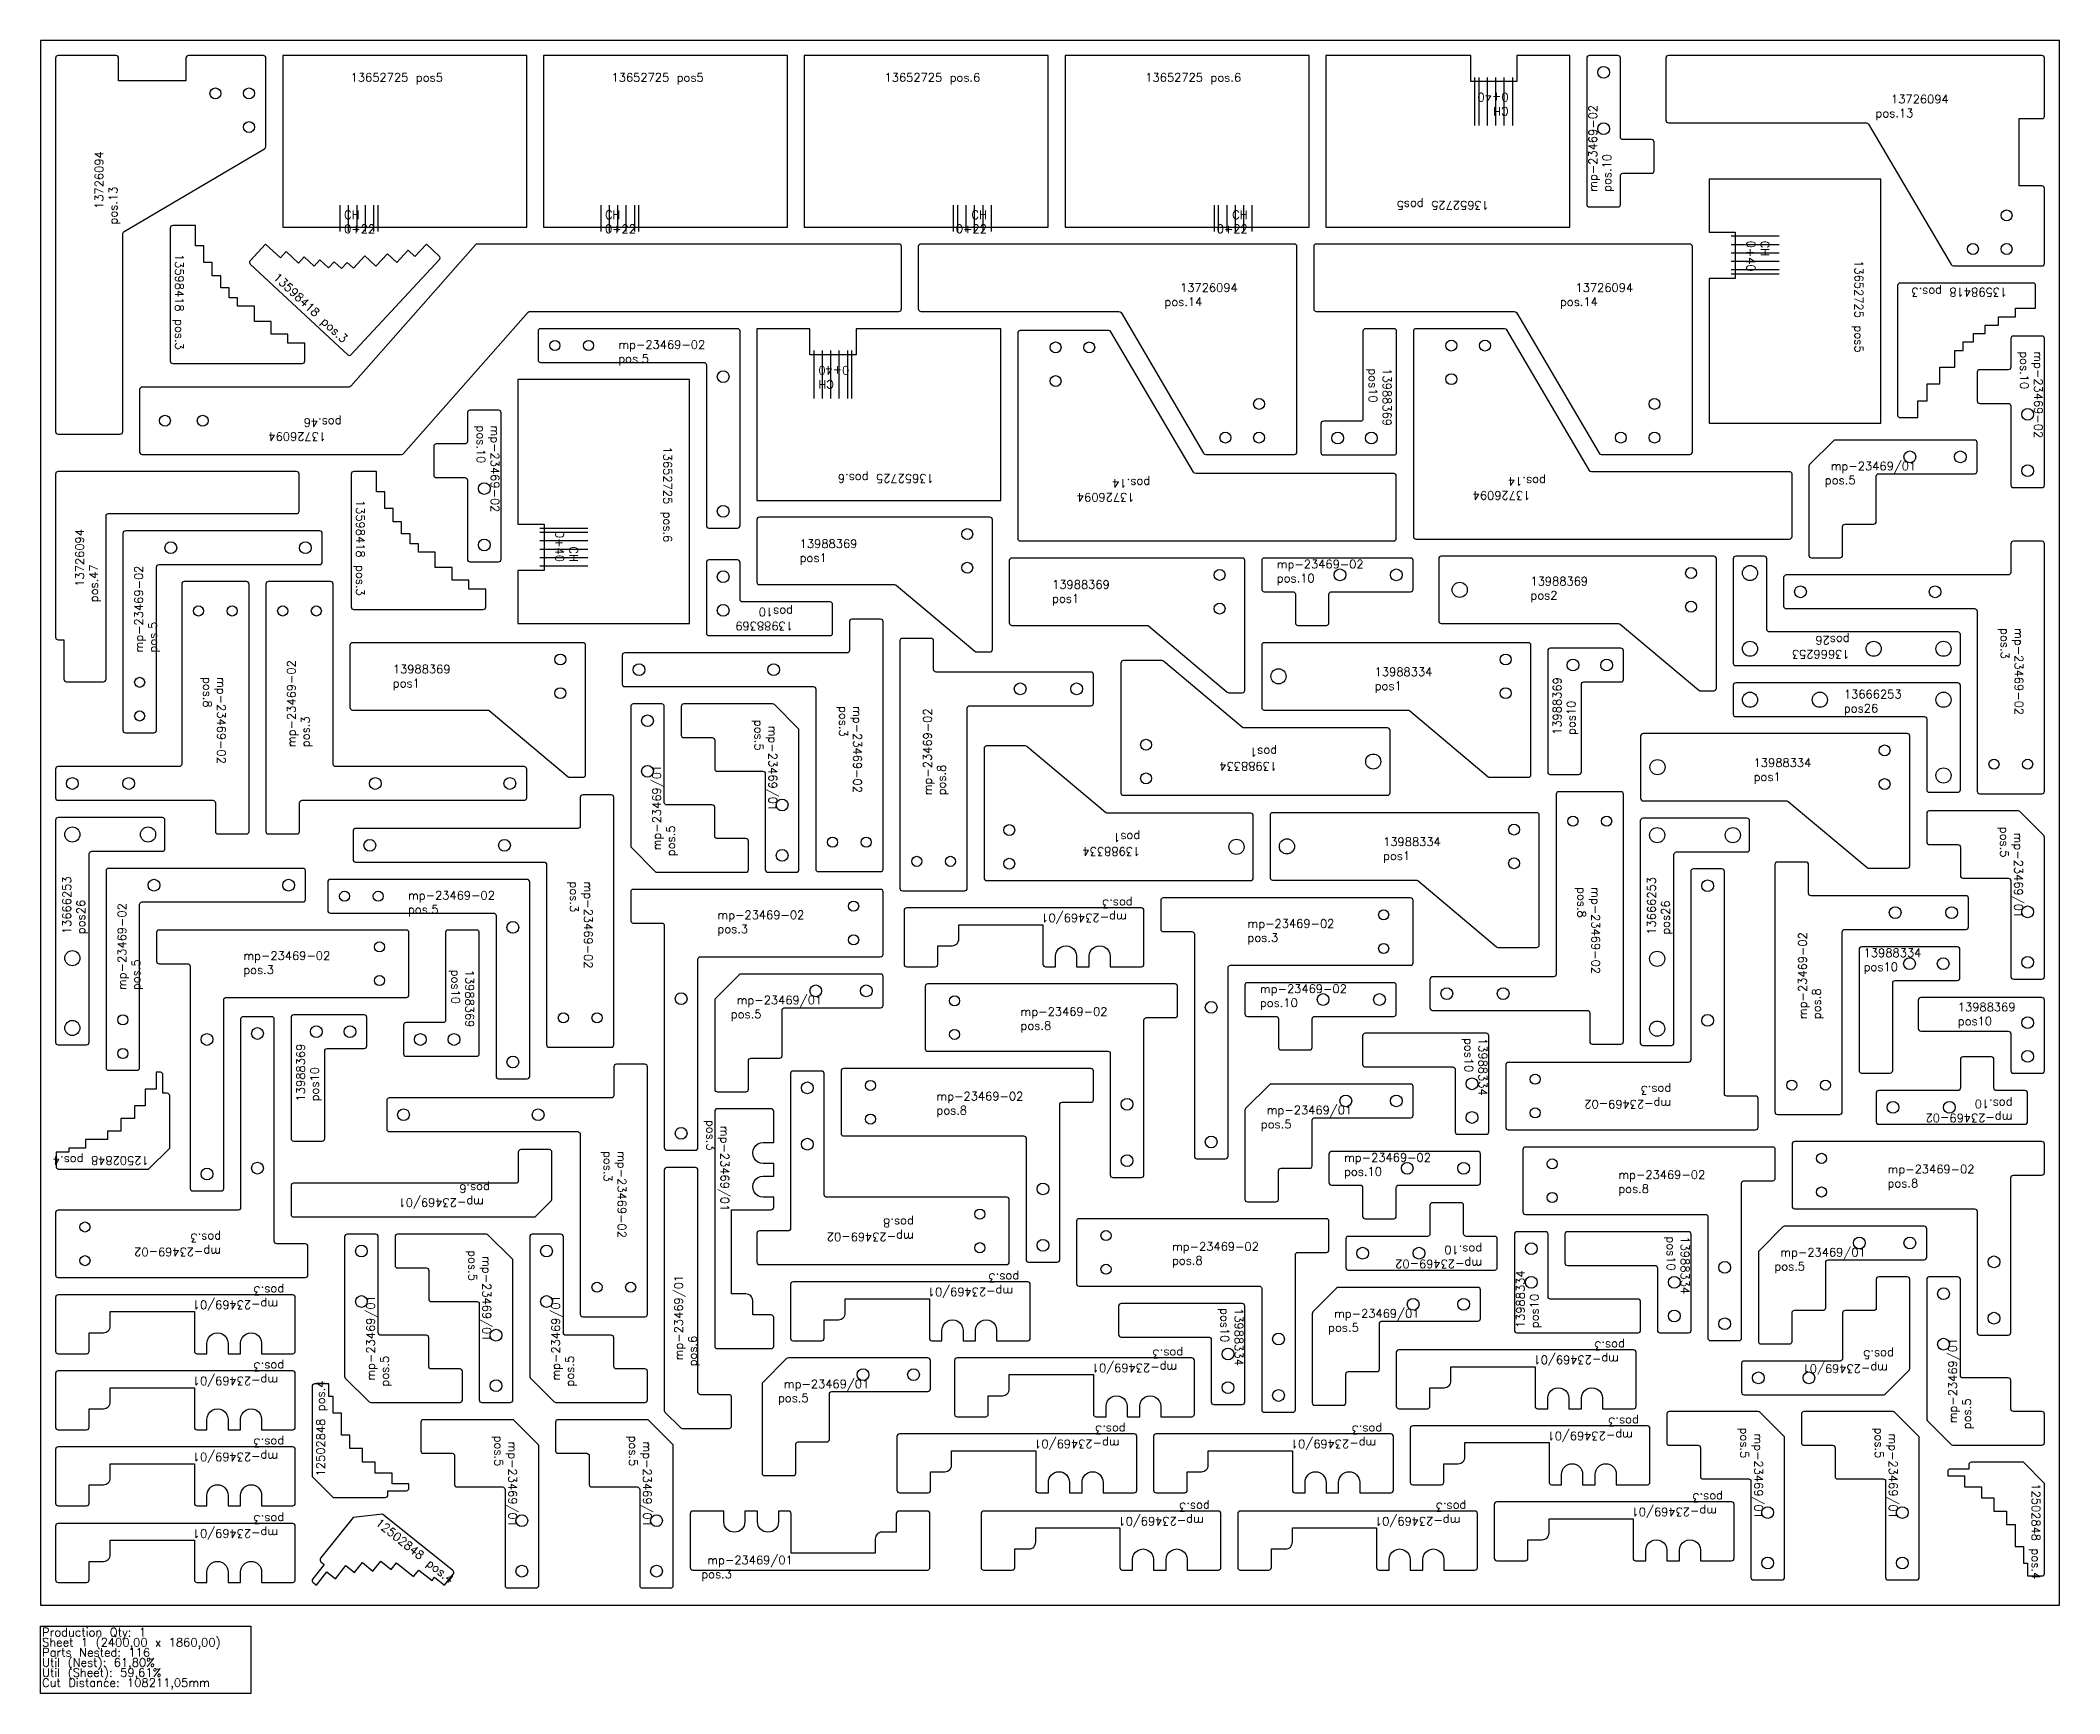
# Model space of a CAD drawing. Header units: millimetres. Extents: x 0 to 2400, y -105 to 1860.
import ezdxf

# ---------------------------------------------------------------- set-up
doc = ezdxf.new("R2010")
doc.units = ezdxf.units.MM
for name, color, linetype in [('12502848', 7, 'Continuous'), ('13598418', 7, 'Continuous'), ('13666253v0', 7, 'Continuous'), ('13726094v0', 7, 'Continuous'), ('13988334v0', 7, 'Continuous'), ('13988369v0', 7, 'Continuous'), ('Chanfro', 7, 'Continuous'), ('MP-23469-01', 7, 'Continuous'), ('MP-23469-02', 7, 'Continuous'), ('sheet', 24, 'Continuous'), ('Stats', 7, 'Continuous'), ('Texto', 7, 'Continuous')]:
    doc.layers.add(name, color=color, linetype=linetype)
doc.styles.get("Standard").update_dxf_attribs({"font": 'txt.shx'})

msp = doc.modelspace()

# ---------------------------------------------------------------- texts
at = {"layer": 'Chanfro', "color": 7, "char_height": 10, "width": 32.324}
for s, insert, attachment_point, rotation in [('{\\W1.79937; }CH \\P{\\W0.271251; }0+40', (1745, 1770.8), 1, 180), ('{\\W1.79937; }CH \\P{\\W0.271251; }0+40', (2054.7, 1622), 1, 270), ('CH 0+40', (924.6, 1446.1), 3, 180), ('CH 0+40', (638.8, 1240.1), 3, 270)]:
    msp.add_mtext(s, dxfattribs=dict(at, insert=insert, attachment_point=attachment_point, rotation=rotation))
for s, insert, attachment_point in [('{\\W1.79937; }CH \\P{\\W0.280038; }0+22', (361, 1657.7), 1), ('{\\W1.79937; }CH \\P{\\W0.280038; }0+22', (671, 1657.7), 1), ('CH 0+22', (1125, 1657.7), 3), ('CH 0+22', (1435, 1657.7), 3)]:
    msp.add_mtext(s, dxfattribs=dict(at, insert=insert, attachment_point=attachment_point))
at = {"layer": 'Stats', "color": 60}
for s, p in [('Sheet 1 (2400,00 x 1860,00)', (2, -49)), ('Production Qty: 1', (2, -37)), ('Parts Nested: 116', (2, -61)), ('Util (Nest): 61,80%', (2, -73)), ('Cut Distance: 108211,05mm', (2, -97)), ('Util (Sheet): 59,61%', (2, -85))]:
    msp.add_text(s, height=10, dxfattribs=at).set_placement(p)
at = {"layer": 'Texto', "color": 7, "char_height": 10}
for s, insert, width, attachment_point in [('13652725 pos5', (368.8, 1821), 122.875, 1), ('13652725 pos5', (678.8, 1821), 122.875, 1), ('13652725 pos.6', (1117.2, 1821), 122.875, 3), ('13652725 pos.6', (1427.2, 1821), 122.875, 3), ('{\\W2.066129; }13726094 pos.13', (2181.2, 1795.2), 121.864, 1), ('{\\W2.071401; }13726094 pos.14', (1336.1, 1571.1), 121.864, 1), ('{\\W2.071401; }13726094 pos.14', (1806.1, 1571.1), 121.864, 1), ('mp-23469-02 pos.5', (686.9, 1503.4), 127.304, 1), ('{\\W0.778794; }mp-23469/01 pos.5', (2121, 1359.1), 124.947, 1), ('13988369\\Ppos1', (902.5, 1266.8), 48.81, 1), ('mp-23469-02 pos.10', (1469.5, 1242.5), 131.894, 1), ('13988369\\Ppos1', (1202.5, 1218.3), 48.81, 1), ('13988369\\Ppos2', (1771, 1222.2), 48.81, 1), ('13988369\\Ppos1', (418.9, 1117.7), 48.81, 1), ('13988334\\Ppos1', (1585.9, 1114.5), 48.81, 1), ('13666253\\Ppos26', (2143.6, 1087.9), 2.567, 1), ('13988334\\Ppos1', (2036.3, 1006.5), 48.81, 1), ('13988334\\Ppos1', (1595.9, 912.5), 48.81, 1), ('mp-23469-02 pos.5', (436.9, 848.8), 127.304, 1), ('mp-23469-02 pos.3', (804.7, 825.6), 127.304, 1), ('mp-23469-02 pos.3', (1434.7, 815.3), 127.304, 1), ('mp-23469-02 pos.3', (241.2, 777.1), 127.304, 1), ('13988334\\Ppos10', (2167.1, 780.5), 48.81, 1), ('{\\W0.778794; }mp-23469/01 pos.5', (820.6, 724.4), 124.947, 1), ('mp-23469-02 pos.10', (1449.5, 737.8), 131.894, 1), ('mp-23469-02 pos.8', (1165, 710.7), 127.304, 1), ('13988369\\Ppos10', (2279, 716.1), 48.81, 1), ('mp-23469-02 pos.8', (1065, 610.1), 127.304, 1), ('{\\W0.778794; }mp-23469/01 pos.5', (1450.6, 593.6), 124.947, 1), ('mp-23469-02 pos.10', (1549.5, 537.2), 131.894, 1), ('mp-23469-02 pos.8', (1875.5, 516.8), 127.304, 1), ('mp-23469-02 pos.8', (2195.5, 523.4), 127.304, 1), ('mp-23469-02 pos.8', (1345, 431.5), 127.304, 1), ('{\\W0.778794; }mp-23469/01 pos.5', (2061, 424.6), 124.947, 1), ('{\\W0.778794; }mp-23469/01 pos.5', (1530.6, 351.9), 124.947, 1), ('{\\W0.778794; }mp-23469/01 pos.5', (876.7, 268.1), 124.947, 1), ('{\\W0.78846; }mp-23469/01 pos.3', (785.6, 58.8), 124.947, 1)]:
    msp.add_mtext(s, dxfattribs=dict(at, insert=insert, width=width, attachment_point=attachment_point))
for s, insert, width, attachment_point, rotation in [('mp-23469-02 pos.10', (1840.2, 1680), 131.894, 1, 90), ('{\\W2.066129; }13726094 pos.13', (64.8, 1641.2), 121.864, 1, 90), ('13652725 pos5', (1721.7, 1659), 122.875, 1, 180), ('13598418 pos.3', (170.3, 1606.2), 119.914, 1, 270), ('13652725 pos5', (2166.4, 1598.7), 122.875, 1, 270), ('13598418 pos.3', (282.9, 1584.6), 119.914, 1, 317.1211), ('13598418 pos.3', (2337.7, 1555.7), 119.914, 1, 180), ('mp-23469-02 pos.10', (2379.8, 1490.5), 131.894, 1, 270), ('13988369\\Ppos10', (1605.7, 1470.2), 48.81, 1, 270), ('{\\W2.067008; }13726094 pos.46', (358, 1384), 121.864, 1, 180), ('mp-23469-02 pos.10', (545.4, 1402.3), 131.894, 1, 270), ('13652725 pos.6', (750.5, 1263.4), 122.875, 3, 270), ('13652725 pos.6', (947.9, 1334.3), 122.875, 3, 180), ('{\\W2.071401; }13726094 pos.14', (1789.4, 1314.1), 121.864, 1, 180), ('{\\W2.071401; }13726094 pos.14', (1319, 1311.9), 121.864, 1, 180), ('13598418 pos.3', (385.4, 1313.8), 119.914, 1, 270), ('{\\W2.066129; }13726094 pos.47', (41.7, 1192.2), 121.864, 1, 90), ('mp-23469-02 pos.5', (111.9, 1132.4), 127.304, 1, 90), ('13988369\\Ppos10', (894.5, 1158.8), 48.81, 1, 180), ('13666253\\Ppos26', (2150.4, 1125.3), 2.567, 1, 180), ('mp-23469-02 pos.3', (2356.7, 1161.4), 127.304, 1, 270), ('mp-23469-02 pos.3', (293.3, 1020), 127.304, 1, 90), ('mp-23469-02 pos.8', (220.2, 1103.3), 127.304, 1, 270), ('13988369\\Ppos10', (1797.8, 1034.5), 48.81, 1, 90), ('mp-23469-02 pos.3', (976.2, 1068.8), 127.304, 1, 270), ('mp-23469-02 pos.8', (1049.4, 962.7), 127.304, 1, 90), ('{\\W0.778794; }mp-23469/01 pos.5', (875.6, 1052.4), 124.947, 1, 270), ('13988334\\Ppos1', (1469.9, 992.3), 48.81, 1, 180), ('{\\W0.778794; }mp-23469/01 pos.5', (727.5, 890.3), 124.947, 1, 90), ('13988334\\Ppos1', (1307.2, 890.9), 48.81, 1, 180), ('{\\W0.778794; }mp-23469/01 pos.5', (2356.1, 925.3), 124.947, 1, 270), ('13666253\\Ppos26', (26.4, 797.7), 2.567, 1, 90), ('13666253\\Ppos26', (1909.9, 797), 2.567, 1, 90), ('mp-23469-02 pos.3', (656.2, 860.2), 127.304, 1, 270), ('{\\W0.78846; }mp-23469/01 pos.3', (1298.3, 812), 124.947, 1, 180), ('mp-23469-02 pos.8', (1853.7, 853.6), 127.304, 1, 270), ('mp-23469-02 pos.5', (91.9, 731.2), 127.304, 1, 90), ('mp-23469-02 pos.8', (2089.4, 696.7), 127.304, 1, 90), ('13988369\\Ppos10', (515.3, 755.4), 48.81, 1, 270), ('13988334\\Ppos10', (1719.5, 674.3), 48.81, 1, 270), ('13988369\\Ppos10', (304.3, 598.9), 48.81, 1, 90), ('mp-23469-02 pos.3', (1938.4, 590.5), 127.304, 1, 180), ('mp-23469-02 pos.10', (2344, 574.1), 131.894, 1, 180), ('{\\W0.78846; }mp-23469/01 pos.3', (818.5, 576.9), 124.947, 1, 270), ('12502848 pos.4', (128.7, 523.6), 110, 1, 180), ('mp-23469-02 pos.3', (696.2, 539.9), 127.304, 1, 270), ('{\\W0.789339; }mp-23469/01 pos.6', (534.3, 473.6), 124.947, 1, 180), ('mp-23469-02 pos.8', (1038.1, 432.8), 127.304, 1, 180), ('mp-23469-02 pos.3', (214.8, 414.9), 127.304, 1, 180), ('13988334\\Ppos10', (1959.9, 438.4), 48.81, 1, 270), ('{\\W0.778794; }mp-23469/01 pos.5', (535.6, 422), 124.947, 1, 270), ('mp-23469-02 pos.10', (1713.6, 400.7), 131.894, 1, 180), ('{\\W0.789339; }mp-23469/01 pos.6', (753.5, 284), 124.947, 1, 90), ('{\\W0.78846; }mp-23469/01 pos.3', (1163.3, 367.5), 124.947, 1, 180), ('13988334\\Ppos10', (1754.1, 329.4), 48.81, 1, 90), ('{\\W0.78846; }mp-23469/01 pos.3', (289.7, 352.1), 124.947, 1, 180), ('{\\W0.778794; }mp-23469/01 pos.5', (387.5, 260), 124.947, 1, 90), ('{\\W0.778794; }mp-23469/01 pos.5', (607.5, 260), 124.947, 1, 90), ('13988334\\Ppos10', (1429.5, 353.2), 48.81, 1, 270), ('{\\W0.78846; }mp-23469/01 pos.3', (1883.3, 286.7), 124.947, 1, 180), ('{\\W0.778794; }mp-23469/01 pos.5', (2267.9, 209.3), 124.947, 1, 90), ('{\\W0.78846; }mp-23469/01 pos.3', (289.7, 261.7), 124.947, 1, 180), ('{\\W0.78846; }mp-23469/01 pos.3', (1358.3, 277.1), 124.947, 1, 180), ('{\\W0.778794; }mp-23469/01 pos.5', (2203, 276.2), 124.947, 1, 180), ('12502848 pos.4', (328.1, 153.2), 110, 1, 90), ('{\\W0.78846; }mp-23469/01 pos.3', (1289.9, 186.8), 124.947, 1, 180), ('{\\W0.78846; }mp-23469/01 pos.3', (1594.9, 186.8), 124.947, 1, 180), ('{\\W0.78846; }mp-23469/01 pos.3', (1899.9, 196.3), 124.947, 1, 180), ('{\\W0.78846; }mp-23469/01 pos.3', (289.7, 171.3), 124.947, 1, 180), ('{\\W0.778794; }mp-23469/01 pos.5', (566.4, 201.6), 124.947, 1, 270), ('{\\W0.778794; }mp-23469/01 pos.5', (726.4, 201.6), 124.947, 1, 270), ('{\\W0.778794; }mp-23469/01 pos.5', (2047.2, 211.2), 124.947, 1, 270), ('{\\W0.778794; }mp-23469/01 pos.5', (2207.2, 211.2), 124.947, 1, 270), ('{\\W0.78846; }mp-23469/01 pos.3', (1389.9, 94.9), 124.947, 1, 180), ('{\\W0.78846; }mp-23469/01 pos.3', (1694.9, 94.9), 124.947, 1, 180), ('{\\W0.78846; }mp-23469/01 pos.3', (1999.9, 106), 124.947, 1, 180), ('12502848 pos.4', (2376.9, 144.9), 110, 1, 270), ('{\\W0.78846; }mp-23469/01 pos.3', (289.7, 80.2), 124.947, 1, 180), ('12502848 pos.4', (403.7, 104.2), 110, 1, 321.3989)]:
    msp.add_mtext(s, dxfattribs=dict(at, insert=insert, width=width, attachment_point=attachment_point, rotation=rotation))

# ---------------------------------------------------------------- linework, layer by layer
at = {"color": 7}
for points in [[(288, 1638), (578, 1638), (578, 1842), (288, 1842)], [(598, 1638), (888, 1638), (888, 1842), (598, 1842)], [(1198, 1638), (1198, 1842), (908, 1842), (908, 1638)], [(1508, 1638), (1508, 1842), (1218, 1842), (1218, 1638)], [(1528, 1638), (1818, 1638), (1818, 1842), (1755, 1842), (1755, 1811), (1700, 1811), (1700, 1842), (1528, 1842)], [(2187.5, 1405.1), (2187.5, 1695.1), (1983.5, 1695.1), (1983.5, 1632.1), (2014.5, 1632.1), (2014.5, 1577.1), (1983.5, 1577.1), (1983.5, 1405.1)], [(1141.6, 1313.3), (1141.6, 1517.3), (969.6, 1517.3), (969.6, 1486.3), (914.6, 1486.3), (914.6, 1517.3), (851.6, 1517.3), (851.6, 1313.3)], [(771.6, 1457), (567.6, 1457), (567.6, 1285), (598.6, 1285), (598.6, 1230), (567.6, 1230), (567.6, 1167), (771.6, 1167)]]:
    msp.add_lwpolyline(points, close=True, dxfattribs=at)
for centre in [(1582, 1387.3), (811.6, 1182.5), (1821.6, 1117.5), (2362, 692.4), (328, 681.8), (491.6, 672.5)]:
    msp.add_circle(centre, 7, dxfattribs=at)
at = {"layer": '12502848', "color": 7}
for points in [[(145.7, 608.5), (145.7, 630.5, 0.414214), (142.7, 633.5), (137.7, 633.5), (137.7, 613.5), (124.7, 613.5), (124.7, 593.5), (111.7, 593.5), (111.7, 578.5), (95.7, 578.5), (95.7, 563.5), (79.7, 563.5), (79.7, 553.5), (53.7, 553.5), (53.7, 543.5), (33.7, 543.5), (33.7, 538.5), (18.7, 538.5), (18.7, 521.5, 0.414214), (21.7, 518.5), (128.7, 518.5), (153.7, 543.5), (153.7, 605.5, 0.414214), (150.7, 608.5)], [(413, 136.2), (435, 136.2, 0.414214), (438, 139.2), (438, 144.2), (418, 144.2), (418, 157.2), (398, 157.2), (398, 170.2), (383, 170.2), (383, 186.2), (368, 186.2), (368, 202.2), (358, 202.2), (358, 228.2), (348, 228.2), (348, 248.2), (343, 248.2), (343, 263.2), (326, 263.2, 0.414214), (323, 260.2), (323, 153.2), (348, 128.2), (410, 128.2, 0.414214), (413, 131.2)], [(2292, 161.9), (2270, 161.9, 0.414214), (2267, 158.9), (2267, 153.9), (2287, 153.9), (2287, 140.9), (2307, 140.9), (2307, 127.9), (2322, 127.9), (2322, 111.9), (2337, 111.9), (2337, 95.9), (2347, 95.9), (2347, 69.9), (2357, 69.9), (2357, 49.9), (2362, 49.9), (2362, 34.9), (2379, 34.9, 0.414214), (2382, 37.9), (2382, 144.9), (2357, 169.9), (2295, 169.9, 0.414214), (2292, 166.9)], [(337.4, 48.5), (323.7, 31.3, 0.414214), (324.1, 27.1), (328, 23.9), (340.5, 39.6), (350.7, 31.5), (363.2, 47.1), (373.3, 39), (382.7, 50.7), (395.2, 40.7), (404.5, 52.4), (417, 42.5), (423.3, 50.3), (443.6, 34.1), (449.8, 41.9), (465.5, 29.4), (468.6, 33.3), (480.3, 23.9), (490.9, 37.2, 0.414214), (490.4, 41.4), (406.8, 108.2), (371.7, 104.3), (333, 55.8, 0.414214), (333.5, 51.6)]]:
    msp.add_lwpolyline(points, format="xyb", close=True, dxfattribs=at)
at = {"layer": '13598418', "color": 7}
for points in [[(157.3, 1640, 0.414214), (154.3, 1637), (154.3, 1479, 0.414214), (157.3, 1476), (311.3, 1476, 0.414214), (314.3, 1479), (314.3, 1500), (294.3, 1500), (294.3, 1511), (274.3, 1511), (274.3, 1526), (254.3, 1526), (254.3, 1544), (234.3, 1544), (234.3, 1554), (224.3, 1554), (224.3, 1566), (214.3, 1566), (214.3, 1580), (204.3, 1580), (204.3, 1596), (194.3, 1596), (194.3, 1616), (184.3, 1616), (184.3, 1640)], [(249.3, 1598.1, 0.414214), (249.5, 1593.9), (365.3, 1486.4, 0.414214), (369.5, 1486.5), (474.3, 1599.4, 0.414214), (474.1, 1603.6), (458.8, 1617.9), (445.1, 1603.3), (437.1, 1610.8), (423.5, 1596.1), (412.5, 1606.3), (398.9, 1591.7), (385.7, 1603.9), (372.1, 1589.2), (364.7, 1596), (357.9, 1588.7), (349.1, 1596.9), (342.3, 1589.6), (332.1, 1599.1), (325.3, 1591.8), (313.6, 1602.6), (306.7, 1595.3), (292.1, 1608.9), (285.3, 1601.6), (267.7, 1617.9)], [(2371.5, 1568.6, 0.414214), (2368.5, 1571.6), (2210.5, 1571.6, 0.414214), (2207.5, 1568.6), (2207.5, 1414.6, 0.414214), (2210.5, 1411.6), (2231.5, 1411.6), (2231.5, 1431.6), (2242.5, 1431.6), (2242.5, 1451.6), (2257.5, 1451.6), (2257.5, 1471.6), (2275.5, 1471.6), (2275.5, 1491.6), (2285.5, 1491.6), (2285.5, 1501.6), (2297.5, 1501.6), (2297.5, 1511.6), (2311.5, 1511.6), (2311.5, 1521.6), (2327.5, 1521.6), (2327.5, 1531.6), (2347.5, 1531.6), (2347.5, 1541.6), (2371.5, 1541.6)], [(372.4, 1347.6, 0.414214), (369.4, 1344.6), (369.4, 1186.6, 0.414214), (372.4, 1183.6), (526.4, 1183.6, 0.414214), (529.4, 1186.6), (529.4, 1207.6), (509.4, 1207.6), (509.4, 1218.6), (489.4, 1218.6), (489.4, 1233.6), (469.4, 1233.6), (469.4, 1251.6), (449.4, 1251.6), (449.4, 1261.6), (439.4, 1261.6), (439.4, 1273.6), (429.4, 1273.6), (429.4, 1287.6), (419.4, 1287.6), (419.4, 1303.6), (409.4, 1303.6), (409.4, 1323.6), (399.4, 1323.6), (399.4, 1347.6)]]:
    msp.add_lwpolyline(points, format="xyb", close=True, dxfattribs=at)
at = {"layer": '13666253v0', "color": 7}
for points in [[(2055, 1156.9, -0.414214), (2052, 1159.9), (2052, 1243.9, 0.414214), (2049, 1246.9), (2015, 1246.9, 0.414214), (2012, 1243.9), (2012, 1119.9, 0.414214), (2015, 1116.9), (2279, 1116.9, 0.414214), (2282, 1119.9), (2282, 1153.9, 0.414214), (2279, 1156.9)], [(2239, 1056.3, -0.414214), (2242, 1053.3), (2242, 969.3, 0.414214), (2245, 966.3), (2279, 966.3, 0.414214), (2282, 969.3), (2282, 1093.3, 0.414214), (2279, 1096.3), (2015, 1096.3, 0.414214), (2012, 1093.3), (2012, 1059.3, 0.414214), (2015, 1056.3)], [(58, 893.2, -0.414214), (61, 896.2), (145, 896.2, 0.414214), (148, 899.2), (148, 933.2, 0.414214), (145, 936.2), (21, 936.2, 0.414214), (18, 933.2), (18, 669.2, 0.414214), (21, 666.2), (55, 666.2, 0.414214), (58, 669.2)], [(1941.6, 892.4, -0.414214), (1944.6, 895.4), (2028.6, 895.4, 0.414214), (2031.6, 898.4), (2031.6, 932.4, 0.414214), (2028.6, 935.4), (1904.6, 935.4, 0.414214), (1901.6, 932.4), (1901.6, 668.4, 0.414214), (1904.6, 665.4), (1938.6, 665.4, 0.414214), (1941.6, 668.4)]]:
    msp.add_lwpolyline(points, format="xyb", close=True, dxfattribs=at)
for centre in [(2032, 1226.9), (2032, 1136.9), (2179, 1136.9), (2262, 1136.9), (2032, 1076.3), (2115, 1076.3), (2262, 1076.3), (2262, 986.3), (38, 916.2), (128, 916.2), (1921.6, 915.4), (2011.6, 915.4), (38, 769.2), (1921.6, 768.4), (38, 686.2), (1921.6, 685.4)]:
    msp.add_circle(centre, 9, dxfattribs=at)
at = {"layer": '13726094v0', "color": 7}
for points in [[(98, 1630.3, -0.265773), (99.5, 1632.9), (266.5, 1731.1, 0.265773), (268, 1733.7), (268, 1839, 0.414214), (265, 1842), (176, 1842, 0.414214), (173, 1839), (173, 1812), (93, 1812), (93, 1839, 0.414214), (90, 1842), (21, 1842, 0.414214), (18, 1839), (18, 1395, 0.414214), (21, 1392), (95, 1392, 0.414214), (98, 1395)], [(2170.3, 1762, -0.265773), (2172.9, 1760.5), (2271.1, 1593.5, 0.265773), (2273.7, 1592), (2379, 1592, 0.414214), (2382, 1595), (2382, 1684, 0.414214), (2379, 1687), (2352, 1687), (2352, 1767), (2379, 1767, 0.414214), (2382, 1770), (2382, 1839, 0.414214), (2379, 1842), (1935, 1842, 0.414214), (1932, 1839), (1932, 1765, 0.414214), (1935, 1762)], [(118, 1370.9, 0.414214), (121, 1367.9), (429.4, 1367.9, 0.215186), (431.7, 1368.9), (579.9, 1536.9, -0.215186), (582.1, 1537.9), (1020.5, 1537.9, 0.414214), (1023.5, 1540.9), (1023.5, 1614.9, 0.414214), (1020.5, 1617.9), (519.4, 1617.9, 0.215186), (517.1, 1616.9), (368.9, 1448.9, -0.215186), (366.6, 1447.9), (121, 1447.9, 0.414214), (118, 1444.9)], [(1281.8, 1537.9, -0.265773), (1284.4, 1536.4), (1382.6, 1369.4, 0.265773), (1385.2, 1367.9), (1490.5, 1367.9, 0.414214), (1493.5, 1370.9), (1493.5, 1614.9, 0.414214), (1490.5, 1617.9), (1046.5, 1617.9, 0.414214), (1043.5, 1614.9), (1043.5, 1540.9, 0.414214), (1046.5, 1537.9)], [(1751.8, 1537.9, -0.265773), (1754.4, 1536.4), (1852.6, 1369.4, 0.265773), (1855.2, 1367.9), (1960.5, 1367.9, 0.414214), (1963.5, 1370.9), (1963.5, 1614.9, 0.414214), (1960.5, 1617.9), (1516.5, 1617.9, 0.414214), (1513.5, 1614.9), (1513.5, 1540.9, 0.414214), (1516.5, 1537.9)], [(1373.3, 1345.1, -0.265773), (1370.7, 1346.6), (1272.4, 1513.6, 0.265773), (1269.9, 1515.1), (1164.6, 1515.1, 0.414214), (1161.6, 1512.1), (1161.6, 1268.1, 0.414214), (1164.6, 1265.1), (1608.6, 1265.1, 0.414214), (1611.6, 1268.1), (1611.6, 1342.1, 0.414214), (1608.6, 1345.1)], [(1843.7, 1347.3, -0.265773), (1841.1, 1348.8), (1742.9, 1515.8, 0.265773), (1740.3, 1517.3), (1635, 1517.3, 0.414214), (1632, 1514.3), (1632, 1270.3, 0.414214), (1635, 1267.3), (2079, 1267.3, 0.414214), (2082, 1270.3), (2082, 1344.3, 0.414214), (2079, 1347.3)], [(81, 1297.6), (304.5, 1297.6, 0.414214), (307.5, 1300.6), (307.5, 1344.6, 0.414214), (304.5, 1347.6), (21, 1347.6, 0.414214), (18, 1344.6), (18, 1150.6, 0.414214), (21, 1147.6), (28, 1147.6), (28, 1100.6, 0.414214), (31, 1097.6), (75, 1097.6, 0.414214), (78, 1100.6), (78, 1294.6, -0.414214)]]:
    msp.add_lwpolyline(points, format="xyb", close=True, dxfattribs=at)
for centre in [(208, 1797), (248, 1797), (248, 1757), (2337, 1652), (2297, 1612), (2337, 1612), (1206.6, 1495.1), (1246.6, 1495.1), (1677, 1497.3), (1717, 1497.3), (1206.6, 1455.1), (1677, 1457.3), (1448.5, 1427.9), (1918.5, 1427.9), (148, 1407.9), (193, 1407.9), (1408.5, 1387.9), (1448.5, 1387.9), (1878.5, 1387.9), (1918.5, 1387.9)]:
    msp.add_circle(centre, 6.5, dxfattribs=at)
at = {"layer": '13988334v0', "color": 7}
for points in [[(1625.1, 1064.1, -0.176327), (1627.1, 1063.4), (1720.7, 984.8, 0.176327), (1722.7, 984.1), (1768.6, 984.1, 0.414214), (1771.6, 987.1), (1771.6, 1141.1, 0.414214), (1768.6, 1144.1), (1454.6, 1144.1, 0.414214), (1451.6, 1141.1), (1451.6, 1067.1, 0.414214), (1454.6, 1064.1)], [(1430.7, 1042.8, -0.176327), (1428.7, 1043.5), (1335.1, 1122.1, 0.176327), (1333.1, 1122.8), (1287.2, 1122.8, 0.414214), (1284.2, 1119.8), (1284.2, 965.8, 0.414214), (1287.2, 962.8), (1601.2, 962.8, 0.414214), (1604.2, 965.8), (1604.2, 1039.8, 0.414214), (1601.2, 1042.8)], [(2075.6, 956.1, -0.176327), (2077.5, 955.4), (2171.2, 876.8, 0.176327), (2173.1, 876.1), (2219, 876.1, 0.414214), (2222, 879.1), (2222, 1033.1, 0.414214), (2219, 1036.1), (1905, 1036.1, 0.414214), (1902, 1033.1), (1902, 959.1, 0.414214), (1905, 956.1)], [(1268, 941.4, -0.176327), (1266.1, 942.1), (1172.4, 1020.7, 0.176327), (1170.5, 1021.4), (1124.6, 1021.4, 0.414214), (1121.6, 1018.4), (1121.6, 864.4, 0.414214), (1124.6, 861.4), (1438.6, 861.4, 0.414214), (1441.6, 864.4), (1441.6, 938.4, 0.414214), (1438.6, 941.4)], [(1635.1, 862, -0.176327), (1637.1, 861.3), (1730.7, 782.7, 0.176327), (1732.7, 782), (1778.6, 782, 0.414214), (1781.6, 785), (1781.6, 939, 0.414214), (1778.6, 942), (1464.6, 942, 0.414214), (1461.6, 939), (1461.6, 865, 0.414214), (1464.6, 862)], [(2161.6, 779.6), (2161.6, 635.6, 0.414214), (2164.6, 632.6), (2198.6, 632.6, 0.414214), (2201.6, 635.6), (2201.6, 739.6, -0.414214), (2204.6, 742.6), (2278.6, 742.6, 0.414214), (2281.6, 745.6), (2281.6, 779.6, 0.414214), (2278.6, 782.6), (2164.6, 782.6, 0.414214)], [(1718.6, 679.8), (1574.6, 679.8, 0.414214), (1571.6, 676.8), (1571.6, 642.8, 0.414214), (1574.6, 639.8), (1678.6, 639.8, -0.414214), (1681.6, 636.8), (1681.6, 562.8, 0.414214), (1684.6, 559.8), (1718.6, 559.8, 0.414214), (1721.6, 562.8), (1721.6, 676.8, 0.414214)], [(1755, 323.9), (1899, 323.9, 0.414214), (1902, 326.9), (1902, 360.9, 0.414214), (1899, 363.9), (1795, 363.9, -0.414214), (1792, 366.9), (1792, 440.9, 0.414214), (1789, 443.9), (1755, 443.9, 0.414214), (1752, 440.9), (1752, 326.9, 0.414214)], [(1959, 443.9), (1815, 443.9, 0.414214), (1812, 440.9), (1812, 406.9, 0.414214), (1815, 403.9), (1919, 403.9, -0.414214), (1922, 400.9), (1922, 326.9, 0.414214), (1925, 323.9), (1959, 323.9, 0.414214), (1962, 326.9), (1962, 440.9, 0.414214)], [(1428.6, 358.7), (1284.6, 358.7, 0.414214), (1281.6, 355.7), (1281.6, 321.7, 0.414214), (1284.6, 318.7), (1388.6, 318.7, -0.414214), (1391.6, 315.7), (1391.6, 241.7, 0.414214), (1394.6, 238.7), (1428.6, 238.7, 0.414214), (1431.6, 241.7), (1431.6, 355.7, 0.414214)]]:
    msp.add_lwpolyline(points, format="xyb", close=True, dxfattribs=at)
for centre, radius in [((1741.6, 1124.1), 6.5), ((1471.6, 1104.1), 9), ((1741.6, 1084.1), 6.5), ((1314.2, 1022.8), 6.5), ((1584.2, 1002.8), 9), ((2192, 1016.1), 6.5), ((1314.2, 982.8), 6.5), ((1922, 996.1), 9), ((2192, 976.1), 6.5), ((1151.6, 921.4), 6.5), ((1751.6, 922), 6.5), ((1421.6, 901.4), 9), ((1481.6, 902), 9), ((1751.6, 882), 6.5), ((1151.6, 881.4), 6.5), ((2221.6, 762.6), 7), ((2261.6, 762.6), 7), ((1701.6, 619.8), 7), ((1701.6, 579.8), 7), ((1772, 423.9), 7), ((1772, 383.9), 7), ((1942, 383.9), 7), ((1942, 343.9), 7), ((1411.6, 298.7), 7), ((1411.6, 258.7), 7)]:
    msp.add_circle(centre, radius, dxfattribs=at)
at = {"layer": '13988369v0', "color": 7}
for points in [[(1572, 1514.3), (1572, 1410.3, -0.414214), (1569, 1407.3), (1525, 1407.3, 0.414214), (1522, 1404.3), (1522, 1370.3, 0.414214), (1525, 1367.3), (1609, 1367.3, 0.414214), (1612, 1370.3), (1612, 1514.3, 0.414214), (1609, 1517.3), (1575, 1517.3, 0.414214)], [(1131.6, 1290.2, 0.414214), (1128.6, 1293.2), (854.6, 1293.2, 0.414214), (851.6, 1290.2), (851.6, 1216.2, 0.414214), (854.6, 1213.2), (1015.1, 1213.2, -0.176327), (1017.1, 1212.5), (1110.7, 1133.9, 0.176327), (1112.7, 1133.2), (1128.6, 1133.2, 0.414214), (1131.6, 1136.2)], [(938.6, 1192.5), (834.6, 1192.5, -0.414214), (831.6, 1195.5), (831.6, 1239.5, 0.414214), (828.6, 1242.5), (794.6, 1242.5, 0.414214), (791.6, 1239.5), (791.6, 1155.5, 0.414214), (794.6, 1152.5), (938.6, 1152.5, 0.414214), (941.6, 1155.5), (941.6, 1189.5, 0.414214)], [(1431.6, 1241.7, 0.414214), (1428.6, 1244.7), (1154.6, 1244.7, 0.414214), (1151.6, 1241.7), (1151.6, 1167.7, 0.414214), (1154.6, 1164.7), (1315.1, 1164.7, -0.176327), (1317.1, 1164), (1410.7, 1085.4, 0.176327), (1412.7, 1084.7), (1428.6, 1084.7, 0.414214), (1431.6, 1087.7)], [(1875.6, 1166.9, -0.176327), (1877.5, 1166.2), (1971.2, 1087.6, 0.176327), (1973.1, 1086.9), (1989, 1086.9, 0.414214), (1992, 1089.9), (1992, 1243.9, 0.414214), (1989, 1246.9), (1665, 1246.9, 0.414214), (1662, 1243.9), (1662, 1169.9, 0.414214), (1665, 1166.9)], [(648, 1141.1, 0.414214), (645, 1144.1), (371, 1144.1, 0.414214), (368, 1141.1), (368, 1067.1, 0.414214), (371, 1064.1), (531.6, 1064.1, -0.176327), (533.5, 1063.4), (627.2, 984.8, 0.176327), (629.1, 984.1), (645, 984.1, 0.414214), (648, 987.1)], [(1831.6, 990.5), (1831.6, 1094.5, -0.414214), (1834.6, 1097.5), (1878.6, 1097.5, 0.414214), (1881.6, 1100.5), (1881.6, 1134.5, 0.414214), (1878.6, 1137.5), (1794.6, 1137.5, 0.414214), (1791.6, 1134.5), (1791.6, 990.5, 0.414214), (1794.6, 987.5), (1828.6, 987.5, 0.414214)], [(481.6, 799.5), (481.6, 695.5, -0.414214), (478.6, 692.5), (434.6, 692.5, 0.414214), (431.6, 689.5), (431.6, 655.5, 0.414214), (434.6, 652.5), (518.6, 652.5, 0.414214), (521.6, 655.5), (521.6, 799.5, 0.414214), (518.6, 802.5), (484.6, 802.5, 0.414214)], [(2235, 682.4), (2339, 682.4, -0.414214), (2342, 679.4), (2342, 635.4, 0.414214), (2345, 632.4), (2379, 632.4, 0.414214), (2382, 635.4), (2382, 719.4, 0.414214), (2379, 722.4), (2235, 722.4, 0.414214), (2232, 719.4), (2232, 685.4, 0.414214)], [(338, 554.8), (338, 658.8, -0.414214), (341, 661.8), (385, 661.8, 0.414214), (388, 664.8), (388, 698.8, 0.414214), (385, 701.8), (301, 701.8, 0.414214), (298, 698.8), (298, 554.8, 0.414214), (301, 551.8), (335, 551.8, 0.414214)]]:
    msp.add_lwpolyline(points, format="xyb", close=True, dxfattribs=at)
for centre, radius in [((1542, 1387.3), 7), ((1101.6, 1273.2), 6.5), ((811.6, 1222.5), 7), ((1101.6, 1233.2), 6.5), ((1401.6, 1224.7), 6.5), ((1962, 1226.9), 6.5), ((1687, 1206.9), 9), ((1401.6, 1184.7), 6.5), ((1962, 1186.9), 6.5), ((618, 1124.1), 6.5), ((1861.6, 1117.5), 7), ((618, 1084.1), 6.5), ((368, 681.8), 7), ((451.6, 672.5), 7), ((2362, 652.4), 7)]:
    msp.add_circle(centre, radius, dxfattribs=at)
at = {"layer": 'Chanfro', "color": 7}
for p, q in [((1705, 1759), (1705, 1816)), ((1710, 1759), (1710, 1816)), ((1720, 1759), (1720, 1816)), ((1730, 1759), (1730, 1816)), ((1740, 1759), (1740, 1816)), ((1750, 1759), (1750, 1816)), ((356, 1664), (356, 1633)), ((366, 1664), (366, 1633)), ((376, 1664), (376, 1633)), ((386, 1664), (386, 1633)), ((396, 1664), (396, 1633)), ((401, 1664), (401, 1633)), ((666, 1664), (666, 1633)), ((676, 1664), (676, 1633)), ((686, 1664), (686, 1633)), ((696, 1664), (696, 1633)), ((706, 1664), (706, 1633)), ((711, 1664), (711, 1633)), ((1085, 1664), (1085, 1633)), ((1090, 1664), (1090, 1633)), ((1100, 1664), (1100, 1633)), ((1110, 1664), (1110, 1633)), ((1120, 1664), (1120, 1633)), ((1130, 1664), (1130, 1633)), ((1395, 1664), (1395, 1633)), ((1400, 1664), (1400, 1633)), ((1410, 1664), (1410, 1633)), ((1420, 1664), (1420, 1633)), ((1430, 1664), (1430, 1633)), ((1440, 1664), (1440, 1633)), ((2066.5, 1627.1), (2009.5, 1627.1)), ((2066.5, 1617.1), (2009.5, 1617.1)), ((2066.5, 1607.1), (2009.5, 1607.1)), ((2066.5, 1597.1), (2009.5, 1597.1)), ((2066.5, 1587.1), (2009.5, 1587.1)), ((2066.5, 1582.1), (2009.5, 1582.1)), ((919.6, 1434.3), (919.6, 1491.3)), ((929.6, 1434.3), (929.6, 1491.3)), ((939.6, 1434.3), (939.6, 1491.3)), ((949.6, 1434.3), (949.6, 1491.3)), ((959.6, 1434.3), (959.6, 1491.3)), ((964.6, 1434.3), (964.6, 1491.3)), ((650.6, 1280), (593.6, 1280)), ((650.6, 1275), (593.6, 1275)), ((650.6, 1265), (593.6, 1265)), ((650.6, 1255), (593.6, 1255)), ((650.6, 1245), (593.6, 1245)), ((650.6, 1235), (593.6, 1235))]:
    msp.add_line(p, q, dxfattribs=at)
at = {"layer": 'MP-23469-01', "color": 7}
for points in [[(2182, 1342, -0.414214), (2185, 1345), (2299, 1345, 0.414214), (2302, 1348), (2302, 1382, 0.414214), (2299, 1385), (2133.2, 1385, 0.198912), (2131.1, 1384.2), (2102.9, 1355.9, 0.198912), (2102, 1353.8), (2102, 1248, 0.414214), (2105, 1245), (2139, 1245, 0.414214), (2142, 1248), (2142, 1282, -0.414214), (2145, 1285), (2179, 1285, 0.414214), (2182, 1288)], [(744.6, 951.3, -0.414214), (741.6, 954.3), (741.6, 1068.3, 0.414214), (738.6, 1071.3), (704.6, 1071.3, 0.414214), (701.6, 1068.3), (701.6, 902.6, 0.198912), (702.4, 900.5), (730.7, 872.2, 0.198912), (732.8, 871.3), (838.6, 871.3, 0.414214), (841.6, 874.3), (841.6, 908.3, 0.414214), (838.6, 911.3), (804.6, 911.3, -0.414214), (801.6, 914.3), (801.6, 948.3, 0.414214), (798.6, 951.3)], [(858.6, 991.3, -0.414214), (861.6, 988.3), (861.6, 874.3, 0.414214), (864.6, 871.3), (898.6, 871.3, 0.414214), (901.6, 874.3), (901.6, 1040.1, 0.198912), (900.7, 1042.2), (872.4, 1070.5, 0.198912), (870.3, 1071.3), (764.6, 1071.3, 0.414214), (761.6, 1068.3), (761.6, 1034.3, 0.414214), (764.6, 1031.3), (798.6, 1031.3, -0.414214), (801.6, 1028.3), (801.6, 994.3, 0.414214), (804.6, 991.3)], [(2339, 864.2, -0.414214), (2342, 861.2), (2342, 747.2, 0.414214), (2345, 744.2), (2379, 744.2, 0.414214), (2382, 747.2), (2382, 913, 0.198912), (2381.1, 915.1), (2352.9, 943.4, 0.198912), (2350.8, 944.2), (2245, 944.2, 0.414214), (2242, 941.2), (2242, 907.2, 0.414214), (2245, 904.2), (2279, 904.2, -0.414214), (2282, 901.2), (2282, 867.2, 0.414214), (2285, 864.2)], [(1091.6, 808.9), (1191.6, 808.9), (1191.6, 761.9, 0.414214), (1194.6, 758.9), (1206.6, 758.9), (1206.6, 771.4, -1.000025), (1231.6, 771.4), (1231.6, 758.9), (1246.6, 758.9), (1246.6, 771.4, -1.000025), (1271.6, 771.4), (1271.6, 758.9), (1308.6, 758.9, 0.414214), (1311.6, 761.9), (1311.6, 825.9, 0.414214), (1308.6, 828.9), (1029.6, 828.9, 0.414214), (1026.6, 825.9), (1026.6, 761.9, 0.414214), (1029.6, 758.9), (1063.6, 758.9, 0.414214), (1066.6, 761.9), (1066.6, 783.9), (1083.6, 783.9, 0.414214), (1091.6, 791.9)], [(881.6, 707.3, -0.414214), (884.6, 710.3), (998.6, 710.3, 0.414214), (1001.6, 713.3), (1001.6, 747.3, 0.414214), (998.6, 750.3), (832.8, 750.3, 0.198912), (830.7, 749.4), (802.4, 721.2, 0.198912), (801.6, 719.1), (801.6, 613.3, 0.414214), (804.6, 610.3), (838.6, 610.3, 0.414214), (841.6, 613.3), (841.6, 647.3, -0.414214), (844.6, 650.3), (878.6, 650.3, 0.414214), (881.6, 653.3)], [(1511.6, 576.5, -0.414214), (1514.6, 579.5), (1628.6, 579.5, 0.414214), (1631.6, 582.5), (1631.6, 616.5, 0.414214), (1628.6, 619.5), (1462.8, 619.5, 0.198912), (1460.7, 618.6), (1432.5, 590.4, 0.198912), (1431.6, 588.3), (1431.6, 482.5, 0.414214), (1434.6, 479.5), (1468.6, 479.5, 0.414214), (1471.6, 482.5), (1471.6, 516.5, -0.414214), (1474.6, 519.5), (1508.6, 519.5, 0.414214), (1511.6, 522.5)], [(821.6, 370.1), (821.6, 470.1), (868.6, 470.1, 0.414214), (871.6, 473.1), (871.6, 485.1), (859.1, 485.1, -1.000019), (859.1, 510.1), (871.6, 510.1), (871.6, 525.1), (859.1, 525.1, -1.000019), (859.1, 550.1), (871.6, 550.1), (871.6, 587.1, 0.414214), (868.6, 590.1), (804.6, 590.1, 0.414214), (801.6, 587.1), (801.6, 308.1, 0.414214), (804.6, 305.1), (868.6, 305.1, 0.414214), (871.6, 308.1), (871.6, 342.1, 0.414214), (868.6, 345.1), (846.6, 345.1), (846.6, 362.1, 0.414214), (838.6, 370.1)], [(568, 504.6, -0.414214), (565, 501.6), (301, 501.6, 0.414214), (298, 498.6), (298, 464.6, 0.414214), (301, 461.6), (586.8, 461.6, 0.198912), (588.9, 462.5), (607.1, 480.8, 0.198912), (608, 482.9), (608, 538.6, 0.414214), (605, 541.6), (571, 541.6, 0.414214), (568, 538.6)], [(784.6, 250.3, -0.414214), (781.6, 253.3), (781.6, 517.3, 0.414214), (778.6, 520.3), (744.6, 520.3, 0.414214), (741.6, 517.3), (741.6, 231.6, 0.198912), (742.4, 229.5), (760.7, 211.2, 0.198912), (762.8, 210.3), (818.6, 210.3, 0.414214), (821.6, 213.3), (821.6, 247.3, 0.414214), (818.6, 250.3)], [(404.6, 321, -0.414214), (401.6, 324), (401.6, 438, 0.414214), (398.6, 441), (364.6, 441, 0.414214), (361.6, 438), (361.6, 272.2, 0.198912), (362.4, 270.1), (390.7, 241.9, 0.198912), (392.8, 241), (498.6, 241, 0.414214), (501.6, 244), (501.6, 278, 0.414214), (498.6, 281), (464.6, 281, -0.414214), (461.6, 284), (461.6, 318, 0.414214), (458.6, 321)], [(518.6, 361, -0.414214), (521.6, 358), (521.6, 244, 0.414214), (524.6, 241), (558.6, 241, 0.414214), (561.6, 244), (561.6, 409.8, 0.198912), (560.7, 411.9), (532.4, 440.1, 0.198912), (530.3, 441), (424.6, 441, 0.414214), (421.6, 438), (421.6, 404, 0.414214), (424.6, 401), (458.6, 401, -0.414214), (461.6, 398), (461.6, 364, 0.414214), (464.6, 361)], [(624.6, 321, -0.414214), (621.6, 324), (621.6, 438, 0.414214), (618.6, 441), (584.6, 441, 0.414214), (581.6, 438), (581.6, 272.2, 0.198912), (582.4, 270.1), (610.7, 241.9, 0.198912), (612.8, 241), (718.6, 241, 0.414214), (721.6, 244), (721.6, 278, 0.414214), (718.6, 281), (684.6, 281, -0.414214), (681.6, 284), (681.6, 318, 0.414214), (678.6, 321)], [(2122, 407.6, -0.414214), (2125, 410.6), (2239, 410.6, 0.414214), (2242, 413.6), (2242, 447.6, 0.414214), (2239, 450.6), (2073.2, 450.6, 0.198912), (2071.1, 449.7), (2042.9, 421.4, 0.198912), (2042, 419.3), (2042, 313.6, 0.414214), (2045, 310.6), (2079, 310.6, 0.414214), (2082, 313.6), (2082, 347.6, -0.414214), (2085, 350.6), (2119, 350.6, 0.414214), (2122, 353.6)], [(956.6, 364.4), (1056.6, 364.4), (1056.6, 317.4, 0.414214), (1059.6, 314.4), (1071.6, 314.4), (1071.6, 326.9, -1.00003), (1096.6, 326.9), (1096.6, 314.4), (1111.6, 314.4), (1111.6, 326.9, -1.00003), (1136.6, 326.9), (1136.6, 314.4), (1173.6, 314.4, 0.414214), (1176.6, 317.4), (1176.6, 381.4, 0.414214), (1173.6, 384.4), (894.6, 384.4, 0.414214), (891.6, 381.4), (891.6, 317.4, 0.414214), (894.6, 314.4), (928.6, 314.4, 0.414214), (931.6, 317.4), (931.6, 339.4), (948.6, 339.4, 0.414214), (956.6, 347.4)], [(2142, 293.3, -0.414214), (2139, 290.3), (2025, 290.3, 0.414214), (2022, 287.3), (2022, 253.3, 0.414214), (2025, 250.3), (2190.8, 250.3, 0.198912), (2192.9, 251.2), (2221.1, 279.4, 0.198912), (2222, 281.6), (2222, 387.3, 0.414214), (2219, 390.3), (2185, 390.3, 0.414214), (2182, 387.3), (2182, 353.3, -0.414214), (2179, 350.3), (2145, 350.3, 0.414214), (2142, 347.3)], [(2285, 270.3, -0.414214), (2282, 273.3), (2282, 387.3, 0.414214), (2279, 390.3), (2245, 390.3, 0.414214), (2242, 387.3), (2242, 221.6, 0.198912), (2242.9, 219.4), (2271.1, 191.2, 0.198912), (2273.2, 190.3), (2379, 190.3, 0.414214), (2382, 193.3), (2382, 227.3, 0.414214), (2379, 230.3), (2345, 230.3, -0.414214), (2342, 233.3), (2342, 267.3, 0.414214), (2339, 270.3)], [(83, 349), (183, 349), (183, 302, 0.414214), (186, 299), (198, 299), (198, 311.5, -1.000016), (223, 311.5), (223, 299), (238, 299), (238, 311.5, -1.000016), (263, 311.5), (263, 299), (300, 299, 0.414214), (303, 302), (303, 366, 0.414214), (300, 369), (21, 369, 0.414214), (18, 366), (18, 302, 0.414214), (21, 299), (55, 299, 0.414214), (58, 302), (58, 324), (75, 324, 0.414214), (83, 332)], [(1591.6, 334.8, -0.414214), (1594.6, 337.8), (1708.6, 337.8, 0.414214), (1711.6, 340.8), (1711.6, 374.8, 0.414214), (1708.6, 377.8), (1542.8, 377.8, 0.198912), (1540.7, 376.9), (1512.5, 348.7, 0.198912), (1511.6, 346.6), (1511.6, 240.8, 0.414214), (1514.6, 237.8), (1548.6, 237.8, 0.414214), (1551.6, 240.8), (1551.6, 274.8, -0.414214), (1554.6, 277.8), (1588.6, 277.8, 0.414214), (1591.6, 280.8)], [(937.8, 251.1, -0.414214), (940.8, 254.1), (1054.8, 254.1, 0.414214), (1057.8, 257.1), (1057.8, 291.1, 0.414214), (1054.8, 294.1), (889, 294.1, 0.198912), (886.9, 293.2), (858.6, 264.9, 0.198912), (857.8, 262.8), (857.8, 157.1, 0.414214), (860.8, 154.1), (894.8, 154.1, 0.414214), (897.8, 157.1), (897.8, 191.1, -0.414214), (900.8, 194.1), (934.8, 194.1, 0.414214), (937.8, 197.1)], [(1151.6, 274.1), (1251.6, 274.1), (1251.6, 227.1, 0.414214), (1254.6, 224.1), (1266.6, 224.1), (1266.6, 236.6, -1.00003), (1291.6, 236.6), (1291.6, 224.1), (1306.6, 224.1), (1306.6, 236.6, -1.00003), (1331.6, 236.6), (1331.6, 224.1), (1368.6, 224.1, 0.414214), (1371.6, 227.1), (1371.6, 291.1, 0.414214), (1368.6, 294.1), (1089.6, 294.1, 0.414214), (1086.6, 291.1), (1086.6, 227.1, 0.414214), (1089.6, 224.1), (1123.6, 224.1, 0.414214), (1126.6, 227.1), (1126.6, 249.1), (1143.6, 249.1, 0.414214), (1151.6, 257.1)], [(1676.6, 283.6), (1776.6, 283.6), (1776.6, 236.6, 0.414214), (1779.6, 233.6), (1791.6, 233.6), (1791.6, 246.1, -1.000011), (1816.6, 246.1), (1816.6, 233.6), (1831.6, 233.6), (1831.6, 246.1, -1.000011), (1856.6, 246.1), (1856.6, 233.6), (1893.6, 233.6, 0.414214), (1896.6, 236.6), (1896.6, 300.6, 0.414214), (1893.6, 303.6), (1614.6, 303.6, 0.414214), (1611.6, 300.6), (1611.6, 236.6, 0.414214), (1614.6, 233.6), (1648.6, 233.6, 0.414214), (1651.6, 236.6), (1651.6, 258.6), (1668.6, 258.6, 0.414214), (1676.6, 266.6)], [(83, 258.6), (183, 258.6), (183, 211.6, 0.414214), (186, 208.6), (198, 208.6), (198, 221.1, -1.000022), (223, 221.1), (223, 208.6), (238, 208.6), (238, 221.1, -1.000022), (263, 221.1), (263, 208.6), (300, 208.6, 0.414214), (303, 211.6), (303, 275.6, 0.414214), (300, 278.6), (21, 278.6, 0.414214), (18, 275.6), (18, 211.6, 0.414214), (21, 208.6), (55, 208.6, 0.414214), (58, 211.6), (58, 233.6), (75, 233.6, 0.414214), (83, 241.6)], [(549.3, 140.6, -0.414214), (552.3, 137.6), (552.3, 23.6, 0.414214), (555.3, 20.6), (589.3, 20.6, 0.414214), (592.3, 23.6), (592.3, 189.4, 0.198912), (591.4, 191.5), (563.2, 219.7, 0.198912), (561, 220.6), (455.3, 220.6, 0.414214), (452.3, 217.6), (452.3, 183.6, 0.414214), (455.3, 180.6), (489.3, 180.6, -0.414214), (492.3, 177.6), (492.3, 143.6, 0.414214), (495.3, 140.6)], [(709.3, 140.6, -0.414214), (712.3, 137.6), (712.3, 23.6, 0.414214), (715.3, 20.6), (749.3, 20.6, 0.414214), (752.3, 23.6), (752.3, 189.4, 0.198912), (751.4, 191.5), (723.2, 219.7, 0.198912), (721, 220.6), (615.3, 220.6, 0.414214), (612.3, 217.6), (612.3, 183.6, 0.414214), (615.3, 180.6), (649.3, 180.6, -0.414214), (652.3, 177.6), (652.3, 143.6, 0.414214), (655.3, 140.6)], [(2030.1, 150.2, -0.414214), (2033.1, 147.2), (2033.1, 33.2, 0.414214), (2036.1, 30.2), (2070.1, 30.2, 0.414214), (2073.1, 33.2), (2073.1, 198.9, 0.198912), (2072.3, 201), (2044, 229.3, 0.198912), (2041.9, 230.2), (1936.1, 230.2, 0.414214), (1933.1, 227.2), (1933.1, 193.2, 0.414214), (1936.1, 190.2), (1970.1, 190.2, -0.414214), (1973.1, 187.2), (1973.1, 153.2, 0.414214), (1976.1, 150.2)], [(2190.1, 150.2, -0.414214), (2193.1, 147.2), (2193.1, 33.2, 0.414214), (2196.1, 30.2), (2230.1, 30.2, 0.414214), (2233.1, 33.2), (2233.1, 198.9, 0.198912), (2232.3, 201), (2204, 229.3, 0.198912), (2201.9, 230.2), (2096.1, 230.2, 0.414214), (2093.1, 227.2), (2093.1, 193.2, 0.414214), (2096.1, 190.2), (2130.1, 190.2, -0.414214), (2133.1, 187.2), (2133.1, 153.2, 0.414214), (2136.1, 150.2)], [(1083.1, 183.7), (1183.1, 183.7), (1183.1, 136.7, 0.414214), (1186.1, 133.7), (1198.1, 133.7), (1198.1, 146.2, -0.999981), (1223.1, 146.2), (1223.1, 133.7), (1238.1, 133.7), (1238.1, 146.2, -0.999979), (1263.1, 146.2), (1263.1, 133.7), (1300.1, 133.7, 0.414214), (1303.1, 136.7), (1303.1, 200.7, 0.414214), (1300.1, 203.7), (1021.1, 203.7, 0.414214), (1018.1, 200.7), (1018.1, 136.7, 0.414214), (1021.1, 133.7), (1055.1, 133.7, 0.414214), (1058.1, 136.7), (1058.1, 158.7), (1075.1, 158.7, 0.414214), (1083.1, 166.7)], [(1388.1, 183.7), (1488.1, 183.7), (1488.1, 136.7, 0.414214), (1491.1, 133.7), (1503.1, 133.7), (1503.1, 146.2, -0.999991), (1528.1, 146.2), (1528.1, 133.7), (1543.1, 133.7), (1543.1, 146.2, -0.999987), (1568.1, 146.2), (1568.1, 133.7), (1605.1, 133.7, 0.414214), (1608.1, 136.7), (1608.1, 200.7, 0.414214), (1605.1, 203.7), (1326.1, 203.7, 0.414214), (1323.1, 200.7), (1323.1, 136.7, 0.414214), (1326.1, 133.7), (1360.1, 133.7, 0.414214), (1363.1, 136.7), (1363.1, 158.7), (1380.1, 158.7, 0.414214), (1388.1, 166.7)], [(1693.1, 193.3), (1793.1, 193.3), (1793.1, 146.3, 0.414214), (1796.1, 143.3), (1808.1, 143.3), (1808.1, 155.8, -0.999997), (1833.1, 155.8), (1833.1, 143.3), (1848.1, 143.3), (1848.1, 155.8, -0.999997), (1873.1, 155.8), (1873.1, 143.3), (1910.1, 143.3, 0.414214), (1913.1, 146.3), (1913.1, 210.3, 0.414214), (1910.1, 213.3), (1631.1, 213.3, 0.414214), (1628.1, 210.3), (1628.1, 146.3, 0.414214), (1631.1, 143.3), (1665.1, 143.3, 0.414214), (1668.1, 146.3), (1668.1, 168.3), (1685.1, 168.3, 0.414214), (1693.1, 176.3)], [(83, 168.3), (183, 168.3), (183, 121.3, 0.414214), (186, 118.3), (198, 118.3), (198, 130.8, -0.999984), (223, 130.8), (223, 118.3), (238, 118.3), (238, 130.8, -0.999984), (263, 130.8), (263, 118.3), (300, 118.3, 0.414214), (303, 121.3), (303, 185.3, 0.414214), (300, 188.3), (21, 188.3, 0.414214), (18, 185.3), (18, 121.3, 0.414214), (21, 118.3), (55, 118.3, 0.414214), (58, 121.3), (58, 143.3), (75, 143.3, 0.414214), (83, 151.3)], [(1793.1, 102.9), (1893.1, 102.9), (1893.1, 55.9, 0.414214), (1896.1, 52.9), (1908.1, 52.9), (1908.1, 65.4, -1.00002), (1933.1, 65.4), (1933.1, 52.9), (1948.1, 52.9), (1948.1, 65.4, -1.00002), (1973.1, 65.4), (1973.1, 52.9), (2010.1, 52.9, 0.414214), (2013.1, 55.9), (2013.1, 119.9, 0.414214), (2010.1, 122.9), (1731.1, 122.9, 0.414214), (1728.1, 119.9), (1728.1, 55.9, 0.414214), (1731.1, 52.9), (1765.1, 52.9, 0.414214), (1768.1, 55.9), (1768.1, 77.9), (1785.1, 77.9, 0.414214), (1793.1, 85.9)], [(83, 77.2), (183, 77.2), (183, 30.2, 0.414214), (186, 27.2), (198, 27.2), (198, 39.7, -0.999989), (223, 39.7), (223, 27.2), (238, 27.2), (238, 39.7, -0.999989), (263, 39.7), (263, 27.2), (300, 27.2, 0.414214), (303, 30.2), (303, 94.2, 0.414214), (300, 97.2), (21, 97.2, 0.414214), (18, 94.2), (18, 30.2, 0.414214), (21, 27.2), (55, 27.2, 0.414214), (58, 30.2), (58, 52.2), (75, 52.2, 0.414214), (83, 60.2)], [(992.3, 61.9), (892.3, 61.9), (892.3, 108.9, 0.414214), (889.3, 111.9), (877.3, 111.9), (877.3, 99.4, -0.999976), (852.3, 99.4), (852.3, 111.9), (837.3, 111.9), (837.3, 99.4, -0.999974), (812.3, 99.4), (812.3, 111.9), (775.3, 111.9, 0.414214), (772.3, 108.9), (772.3, 44.9, 0.414214), (775.3, 41.9), (1054.3, 41.9, 0.414214), (1057.3, 44.9), (1057.3, 108.9, 0.414214), (1054.3, 111.9), (1020.3, 111.9, 0.414214), (1017.3, 108.9), (1017.3, 86.9), (1000.3, 86.9, 0.414214), (992.3, 78.9)], [(1183.1, 91.9), (1283.1, 91.9), (1283.1, 44.9, 0.414214), (1286.1, 41.9), (1298.1, 41.9), (1298.1, 54.4, -1.000023), (1323.1, 54.4), (1323.1, 41.9), (1338.1, 41.9), (1338.1, 54.4, -1.000023), (1363.1, 54.4), (1363.1, 41.9), (1400.1, 41.9, 0.414214), (1403.1, 44.9), (1403.1, 108.9, 0.414214), (1400.1, 111.9), (1121.1, 111.9, 0.414214), (1118.1, 108.9), (1118.1, 44.9, 0.414214), (1121.1, 41.9), (1155.1, 41.9, 0.414214), (1158.1, 44.9), (1158.1, 66.9), (1175.1, 66.9, 0.414214), (1183.1, 74.9)], [(1488.1, 91.9), (1588.1, 91.9), (1588.1, 44.9, 0.414214), (1591.1, 41.9), (1603.1, 41.9), (1603.1, 54.4, -1.000013), (1628.1, 54.4), (1628.1, 41.9), (1643.1, 41.9), (1643.1, 54.4, -1.000009), (1668.1, 54.4), (1668.1, 41.9), (1705.1, 41.9, 0.414214), (1708.1, 44.9), (1708.1, 108.9, 0.414214), (1705.1, 111.9), (1426.1, 111.9, 0.414214), (1423.1, 108.9), (1423.1, 44.9, 0.414214), (1426.1, 41.9), (1460.1, 41.9, 0.414214), (1463.1, 44.9), (1463.1, 66.9), (1480.1, 66.9, 0.414214), (1488.1, 74.9)]]:
    msp.add_lwpolyline(points, format="xyb", close=True, dxfattribs=at)
for centre in [(2222, 1365), (2282, 1365), (721.6, 1051.3), (721.6, 991.3), (881.6, 951.3), (881.6, 891.3), (2362, 824.2), (2362, 764.2), (921.6, 730.3), (981.6, 730.3), (1551.6, 599.5), (1611.6, 599.5), (2162, 430.6), (2222, 430.6), (381.6, 421), (601.6, 421), (381.6, 361), (601.6, 361), (1631.6, 357.8), (1691.6, 357.8), (2262, 370.3), (541.6, 321), (2262, 310.3), (541.6, 261), (977.8, 274.1), (1037.8, 274.1), (2042, 270.3), (2102, 270.3), (572.3, 100.6), (732.3, 100.6), (2053.1, 110.2), (2213.1, 110.2), (2053.1, 50.2), (2213.1, 50.2), (572.3, 40.6), (732.3, 40.6)]:
    msp.add_circle(centre, 7, dxfattribs=at)
at = {"layer": 'MP-23469-02', "color": 7}
for points in [[(1878, 1839, 0.414214), (1875, 1842), (1841, 1842, 0.414214), (1838, 1839), (1838, 1665, 0.414214), (1841, 1662), (1875, 1662, 0.414214), (1878, 1665), (1878, 1699, -0.414214), (1881, 1702), (1915, 1702, 0.414214), (1918, 1705), (1918, 1739, 0.414214), (1915, 1742), (1881, 1742, -0.414214), (1878, 1745)], [(791.6, 1283.3, 0.414214), (794.6, 1280.3), (828.6, 1280.3, 0.414214), (831.6, 1283.3), (831.6, 1514.3, 0.414214), (828.6, 1517.3), (594.6, 1517.3, 0.414214), (591.6, 1514.3), (591.6, 1480.3, 0.414214), (594.6, 1477.3), (788.6, 1477.3, -0.414214), (791.6, 1474.3)], [(2342, 1331.5, 0.414214), (2345, 1328.5), (2379, 1328.5, 0.414214), (2382, 1331.5), (2382, 1505.5, 0.414214), (2379, 1508.5), (2345, 1508.5, 0.414214), (2342, 1505.5), (2342, 1471.5, -0.414214), (2339, 1468.5), (2305, 1468.5, 0.414214), (2302, 1465.5), (2302, 1431.5, 0.414214), (2305, 1428.5), (2339, 1428.5, -0.414214), (2342, 1425.5)], [(507.6, 1243.3, 0.414214), (510.6, 1240.3), (544.6, 1240.3, 0.414214), (547.6, 1243.3), (547.6, 1417.3, 0.414214), (544.6, 1420.3), (510.6, 1420.3, 0.414214), (507.6, 1417.3), (507.6, 1383.3, -0.414214), (504.6, 1380.3), (470.6, 1380.3, 0.414214), (467.6, 1377.3), (467.6, 1343.3, 0.414214), (470.6, 1340.3), (504.6, 1340.3, -0.414214), (507.6, 1337.3)], [(332, 1237, 0.414214), (335, 1240), (335, 1274, 0.414214), (332, 1277), (101, 1277, 0.414214), (98, 1274), (98, 1040, 0.414214), (101, 1037), (135, 1037, 0.414214), (138, 1040), (138, 1234, -0.414214), (141, 1237)], [(2302, 1181.6), (2302, 967.6, 0.414214), (2305, 964.6), (2379, 964.6, 0.414214), (2382, 967.6), (2382, 1261.6, 0.414214), (2379, 1264.6), (2345, 1264.6, 0.414214), (2342, 1261.6), (2342, 1227.6, -0.414214), (2339, 1224.6), (2075, 1224.6, 0.414214), (2072, 1221.6), (2072, 1187.6, 0.414214), (2075, 1184.6), (2299, 1184.6, -0.414214)], [(1628.6, 1204.7, 0.414214), (1631.6, 1207.7), (1631.6, 1241.7, 0.414214), (1628.6, 1244.7), (1454.6, 1244.7, 0.414214), (1451.6, 1241.7), (1451.6, 1207.7, 0.414214), (1454.6, 1204.7), (1488.6, 1204.7, -0.414214), (1491.6, 1201.7), (1491.6, 1167.7, 0.414214), (1494.6, 1164.7), (1528.6, 1164.7, 0.414214), (1531.6, 1167.7), (1531.6, 1201.7, -0.414214), (1534.6, 1204.7)], [(208, 919.8, 0.414214), (211, 916.8), (245, 916.8, 0.414214), (248, 919.8), (248, 1213.8, 0.414214), (245, 1216.8), (171, 1216.8, 0.414214), (168, 1213.8), (168, 999.8, -0.414214), (165, 996.8), (21, 996.8, 0.414214), (18, 993.8), (18, 959.8, 0.414214), (21, 956.8), (205, 956.8, -0.414214), (208, 953.8)], [(348, 999.8), (348, 1213.8, 0.414214), (345, 1216.8), (271, 1216.8, 0.414214), (268, 1213.8), (268, 919.8, 0.414214), (271, 916.8), (305, 916.8, 0.414214), (308, 919.8), (308, 953.8, -0.414214), (311, 956.8), (575, 956.8, 0.414214), (578, 959.8), (578, 993.8, 0.414214), (575, 996.8), (351, 996.8, -0.414214)], [(921.6, 1089), (921.6, 875, 0.414214), (924.6, 872), (998.6, 872, 0.414214), (1001.6, 875), (1001.6, 1169, 0.414214), (998.6, 1172), (964.6, 1172, 0.414214), (961.6, 1169), (961.6, 1135, -0.414214), (958.6, 1132), (694.6, 1132, 0.414214), (691.6, 1129), (691.6, 1095, 0.414214), (694.6, 1092), (918.6, 1092, -0.414214)], [(1061.6, 1146.2, 0.414214), (1058.6, 1149.2), (1024.6, 1149.2, 0.414214), (1021.6, 1146.2), (1021.6, 852.2, 0.414214), (1024.6, 849.2), (1098.6, 849.2, 0.414214), (1101.6, 852.2), (1101.6, 1066.2, -0.414214), (1104.6, 1069.2), (1248.6, 1069.2, 0.414214), (1251.6, 1072.2), (1251.6, 1106.2, 0.414214), (1248.6, 1109.2), (1064.6, 1109.2, -0.414214), (1061.6, 1112.2)], [(601.6, 880.3), (601.6, 666.3, 0.414214), (604.6, 663.3), (678.6, 663.3, 0.414214), (681.6, 666.3), (681.6, 960.3, 0.414214), (678.6, 963.3), (644.6, 963.3, 0.414214), (641.6, 960.3), (641.6, 926.3, -0.414214), (638.6, 923.3), (374.6, 923.3, 0.414214), (371.6, 920.3), (371.6, 886.3, 0.414214), (374.6, 883.3), (598.6, 883.3, -0.414214)], [(1841.6, 670, 0.414214), (1844.6, 667), (1878.6, 667, 0.414214), (1881.6, 670), (1881.6, 964, 0.414214), (1878.6, 967), (1804.6, 967, 0.414214), (1801.6, 964), (1801.6, 750, -0.414214), (1798.6, 747), (1654.6, 747, 0.414214), (1651.6, 744), (1651.6, 710, 0.414214), (1654.6, 707), (1838.6, 707, -0.414214), (1841.6, 704)], [(312, 835.9, 0.414214), (315, 838.9), (315, 872.9, 0.414214), (312, 875.9), (81, 875.9, 0.414214), (78, 872.9), (78, 638.9, 0.414214), (81, 635.9), (115, 635.9, 0.414214), (118, 638.9), (118, 832.9, -0.414214), (121, 835.9)], [(1958.6, 645.2), (1744.6, 645.2, 0.414214), (1741.6, 642.2), (1741.6, 568.2, 0.414214), (1744.6, 565.2), (2038.6, 565.2, 0.414214), (2041.6, 568.2), (2041.6, 602.2, 0.414214), (2038.6, 605.2), (2004.6, 605.2, -0.414214), (2001.6, 608.2), (2001.6, 872.2, 0.414214), (1998.6, 875.2), (1964.6, 875.2, 0.414214), (1961.6, 872.2), (1961.6, 648.2, -0.414214)], [(2101.6, 880.3, 0.414214), (2098.6, 883.3), (2064.6, 883.3, 0.414214), (2061.6, 880.3), (2061.6, 586.3, 0.414214), (2064.6, 583.3), (2138.6, 583.3, 0.414214), (2141.6, 586.3), (2141.6, 800.3, -0.414214), (2144.6, 803.3), (2288.6, 803.3, 0.414214), (2291.6, 806.3), (2291.6, 840.3, 0.414214), (2288.6, 843.3), (2104.6, 843.3, -0.414214), (2101.6, 846.3)], [(541.6, 628.7, 0.414214), (544.6, 625.7), (578.6, 625.7, 0.414214), (581.6, 628.7), (581.6, 859.7, 0.414214), (578.6, 862.7), (344.6, 862.7, 0.414214), (341.6, 859.7), (341.6, 825.7, 0.414214), (344.6, 822.7), (538.6, 822.7, -0.414214), (541.6, 819.7)], [(784.6, 770.9), (998.6, 770.9, 0.414214), (1001.6, 773.9), (1001.6, 847.9, 0.414214), (998.6, 850.9), (704.6, 850.9, 0.414214), (701.6, 847.9), (701.6, 813.9, 0.414214), (704.6, 810.9), (738.6, 810.9, -0.414214), (741.6, 807.9), (741.6, 543.9, 0.414214), (744.6, 540.9), (778.6, 540.9, 0.414214), (781.6, 543.9), (781.6, 767.9, -0.414214)], [(1414.6, 760.7), (1628.6, 760.7, 0.414214), (1631.6, 763.7), (1631.6, 837.7, 0.414214), (1628.6, 840.7), (1334.6, 840.7, 0.414214), (1331.6, 837.7), (1331.6, 803.7, 0.414214), (1334.6, 800.7), (1368.6, 800.7, -0.414214), (1371.6, 797.7), (1371.6, 533.7, 0.414214), (1374.6, 530.7), (1408.6, 530.7, 0.414214), (1411.6, 533.7), (1411.6, 757.7, -0.414214)], [(221, 722.5), (435, 722.5, 0.414214), (438, 725.5), (438, 799.5, 0.414214), (435, 802.5), (141, 802.5, 0.414214), (138, 799.5), (138, 765.5, 0.414214), (141, 762.5), (175, 762.5, -0.414214), (178, 759.5), (178, 495.5, 0.414214), (181, 492.5), (215, 492.5, 0.414214), (218, 495.5), (218, 719.5, -0.414214)], [(1348.6, 698.5, 0.414214), (1351.6, 701.5), (1351.6, 735.5, 0.414214), (1348.6, 738.5), (1054.6, 738.5, 0.414214), (1051.6, 735.5), (1051.6, 661.5, 0.414214), (1054.6, 658.5), (1268.6, 658.5, -0.414214), (1271.6, 655.5), (1271.6, 511.5, 0.414214), (1274.6, 508.5), (1308.6, 508.5, 0.414214), (1311.6, 511.5), (1311.6, 695.5, -0.414214), (1314.6, 698.5)], [(1608.6, 700, 0.414214), (1611.6, 703), (1611.6, 737, 0.414214), (1608.6, 740), (1434.6, 740, 0.414214), (1431.6, 737), (1431.6, 703, 0.414214), (1434.6, 700), (1468.6, 700, -0.414214), (1471.6, 697), (1471.6, 663, 0.414214), (1474.6, 660), (1508.6, 660, 0.414214), (1511.6, 663), (1511.6, 697, -0.414214), (1514.6, 700)], [(235, 469.6), (21, 469.6, 0.414214), (18, 466.6), (18, 392.6, 0.414214), (21, 389.6), (315, 389.6, 0.414214), (318, 392.6), (318, 426.6, 0.414214), (315, 429.6), (281, 429.6, -0.414214), (278, 432.6), (278, 696.6, 0.414214), (275, 699.6), (241, 699.6, 0.414214), (238, 696.6), (238, 472.6, -0.414214)], [(2185, 611.8, 0.414214), (2182, 608.8), (2182, 574.8, 0.414214), (2185, 571.8), (2359, 571.8, 0.414214), (2362, 574.8), (2362, 608.8, 0.414214), (2359, 611.8), (2325, 611.8, -0.414214), (2322, 614.8), (2322, 648.8, 0.414214), (2319, 651.8), (2285, 651.8, 0.414214), (2282, 648.8), (2282, 614.8, -0.414214), (2279, 611.8)], [(641.6, 560), (641.6, 346, 0.414214), (644.6, 343), (718.6, 343, 0.414214), (721.6, 346), (721.6, 640, 0.414214), (718.6, 643), (684.6, 643, 0.414214), (681.6, 640), (681.6, 606, -0.414214), (678.6, 603), (414.6, 603, 0.414214), (411.6, 600), (411.6, 566, 0.414214), (414.6, 563), (638.6, 563, -0.414214)], [(854.6, 445, 0.414214), (851.6, 442), (851.6, 408, 0.414214), (854.6, 405), (1148.6, 405, 0.414214), (1151.6, 408), (1151.6, 482, 0.414214), (1148.6, 485), (934.6, 485, -0.414214), (931.6, 488), (931.6, 632, 0.414214), (928.6, 635), (894.6, 635, 0.414214), (891.6, 632), (891.6, 448, -0.414214), (888.6, 445)], [(1248.6, 597.9, 0.414214), (1251.6, 600.9), (1251.6, 634.9, 0.414214), (1248.6, 637.9), (954.6, 637.9, 0.414214), (951.6, 634.9), (951.6, 560.9, 0.414214), (954.6, 557.9), (1168.6, 557.9, -0.414214), (1171.6, 554.9), (1171.6, 410.9, 0.414214), (1174.6, 407.9), (1208.6, 407.9, 0.414214), (1211.6, 410.9), (1211.6, 594.9, -0.414214), (1214.6, 597.9)], [(1708.6, 499.4, 0.414214), (1711.6, 502.4), (1711.6, 536.4, 0.414214), (1708.6, 539.4), (1534.6, 539.4, 0.414214), (1531.6, 536.4), (1531.6, 502.4, 0.414214), (1534.6, 499.4), (1568.6, 499.4, -0.414214), (1571.6, 496.4), (1571.6, 462.4, 0.414214), (1574.6, 459.4), (1608.6, 459.4, 0.414214), (1611.6, 462.4), (1611.6, 496.4, -0.414214), (1614.6, 499.4)], [(2059, 504.6, 0.414214), (2062, 507.6), (2062, 541.6, 0.414214), (2059, 544.6), (1765, 544.6, 0.414214), (1762, 541.6), (1762, 467.6, 0.414214), (1765, 464.6), (1979, 464.6, -0.414214), (1982, 461.6), (1982, 317.6, 0.414214), (1985, 314.6), (2019, 314.6, 0.414214), (2022, 317.6), (2022, 501.6, -0.414214), (2025, 504.6)], [(2379, 511.2, 0.414214), (2382, 514.2), (2382, 548.2, 0.414214), (2379, 551.2), (2085, 551.2, 0.414214), (2082, 548.2), (2082, 474.2, 0.414214), (2085, 471.2), (2299, 471.2, -0.414214), (2302, 468.2), (2302, 324.2, 0.414214), (2305, 321.2), (2339, 321.2, 0.414214), (2342, 324.2), (2342, 508.2, -0.414214), (2345, 511.2)], [(1528.6, 419.4, 0.414214), (1531.6, 422.4), (1531.6, 456.4, 0.414214), (1528.6, 459.4), (1234.6, 459.4, 0.414214), (1231.6, 456.4), (1231.6, 382.4, 0.414214), (1234.6, 379.4), (1448.6, 379.4, -0.414214), (1451.6, 376.4), (1451.6, 232.4, 0.414214), (1454.6, 229.4), (1488.6, 229.4, 0.414214), (1491.6, 232.4), (1491.6, 416.4, -0.414214), (1494.6, 419.4)], [(1554.6, 438.5, 0.414214), (1551.6, 435.5), (1551.6, 401.5, 0.414214), (1554.6, 398.5), (1728.6, 398.5, 0.414214), (1731.6, 401.5), (1731.6, 435.5, 0.414214), (1728.6, 438.5), (1694.6, 438.5, -0.414214), (1691.6, 441.5), (1691.6, 475.5, 0.414214), (1688.6, 478.5), (1654.6, 478.5, 0.414214), (1651.6, 475.5), (1651.6, 441.5, -0.414214), (1648.6, 438.5)]]:
    msp.add_lwpolyline(points, format="xyb", close=True, dxfattribs=at)
for centre, radius in [((1858, 1822), 7), ((1858, 1755), 7), ((611.6, 1497.3), 6), ((651.6, 1497.3), 6), ((811.6, 1460.3), 7), ((2362, 1415.5), 7), ((2362, 1348.5), 7), ((527.6, 1327.3), 7), ((811.6, 1300.3), 7), ((155, 1257), 7), ((315, 1257), 7), ((527.6, 1260.3), 7), ((1544.6, 1224.7), 7), ((1611.6, 1224.7), 7), ((2092, 1204.6), 7), ((2252, 1204.6), 7), ((188, 1181.8), 6), ((228, 1181.8), 6), ((288, 1181.8), 6), ((328, 1181.8), 6), ((711.6, 1112), 7), ((871.6, 1112), 7), ((118, 1097), 6), ((1164.6, 1089.2), 7), ((1231.6, 1089.2), 7), ((118, 1057), 6), ((2322, 999.6), 6), ((2362, 999.6), 6), ((38, 976.8), 7), ((105, 976.8), 7), ((398, 976.8), 7), ((558, 976.8), 7), ((1821.6, 932), 6), ((1861.6, 932), 6), ((941.6, 907), 6), ((981.6, 907), 6), ((391.6, 903.3), 7), ((551.6, 903.3), 7), ((1041.6, 884.2), 6), ((1081.6, 884.2), 6), ((135, 855.9), 7), ((295, 855.9), 7), ((361.6, 842.7), 6), ((401.6, 842.7), 6), ((1981.6, 855.2), 7), ((966.6, 830.9), 6), ((1596.6, 820.7), 6), ((2204.6, 823.3), 7), ((2271.6, 823.3), 7), ((561.6, 805.7), 7), ((966.6, 790.9), 6), ((403, 782.5), 6), ((1596.6, 780.7), 6), ((403, 742.5), 6), ((761.6, 720.9), 7), ((1086.6, 718.5), 6), ((1524.6, 720), 7), ((1591.6, 720), 7), ((1671.6, 727), 7), ((1738.6, 727), 7), ((98, 695.9), 6), ((621.6, 698.3), 6), ((661.6, 698.3), 6), ((1391.6, 710.7), 7), ((1981.6, 695.2), 7), ((198, 672.5), 7), ((258, 679.6), 7), ((1086.6, 678.5), 6), ((98, 655.9), 6), ((561.6, 645.7), 7), ((1776.6, 625.2), 6), ((2081.6, 618.3), 6), ((2121.6, 618.3), 6), ((911.6, 615), 7), ((986.6, 617.9), 6), ((1291.6, 595.5), 7), ((431.6, 583), 7), ((591.6, 583), 7), ((986.6, 577.9), 6), ((1776.6, 585.2), 6), ((2202, 591.8), 7), ((2269, 591.8), 7), ((761.6, 560.9), 7), ((911.6, 548), 7), ((1391.6, 550.7), 7), ((1291.6, 528.5), 7), ((1797, 524.6), 6), ((2117, 531.2), 6), ((198, 512.5), 7), ((258, 519.6), 7), ((1624.6, 519.4), 7), ((1691.6, 519.4), 7), ((1191.6, 494.9), 7), ((1797, 484.6), 6), ((2117, 491.2), 6), ((1116.6, 465), 6), ((53, 449.6), 6), ((1191.6, 427.9), 7), ((1266.6, 439.4), 6), ((53, 409.6), 6), ((1116.6, 425), 6), ((1571.6, 418.5), 7), ((1638.6, 418.5), 7), ((2002, 401.6), 7), ((2322, 408.2), 7), ((661.6, 378), 6), ((701.6, 378), 6), ((1266.6, 399.4), 6), ((2002, 334.6), 7), ((2322, 341.2), 7), ((1471.6, 316.4), 7), ((1471.6, 249.4), 7)]:
    msp.add_circle(centre, radius, dxfattribs=at)
at = {"layer": 'sheet', "color": 7}
msp.add_lwpolyline([(0, 0), (2400, 0), (2400, 1860), (0, 1860)], close=True, dxfattribs=at)
at = {"layer": 'Stats', "color": 151}
msp.add_lwpolyline([(0, -25), (250, -25), (250, -105), (0, -105), (0, -25)], close=True, dxfattribs=at)

msp.set_redraw_order([(e.dxf.handle, doc.entitydb.next_handle()) for e in msp.query("TEXT MTEXT ATTDEF DIMENSION ARC_DIMENSION")])  # texts and dimensions are drawn at this point

doc.saveas('drawing.dxf')
